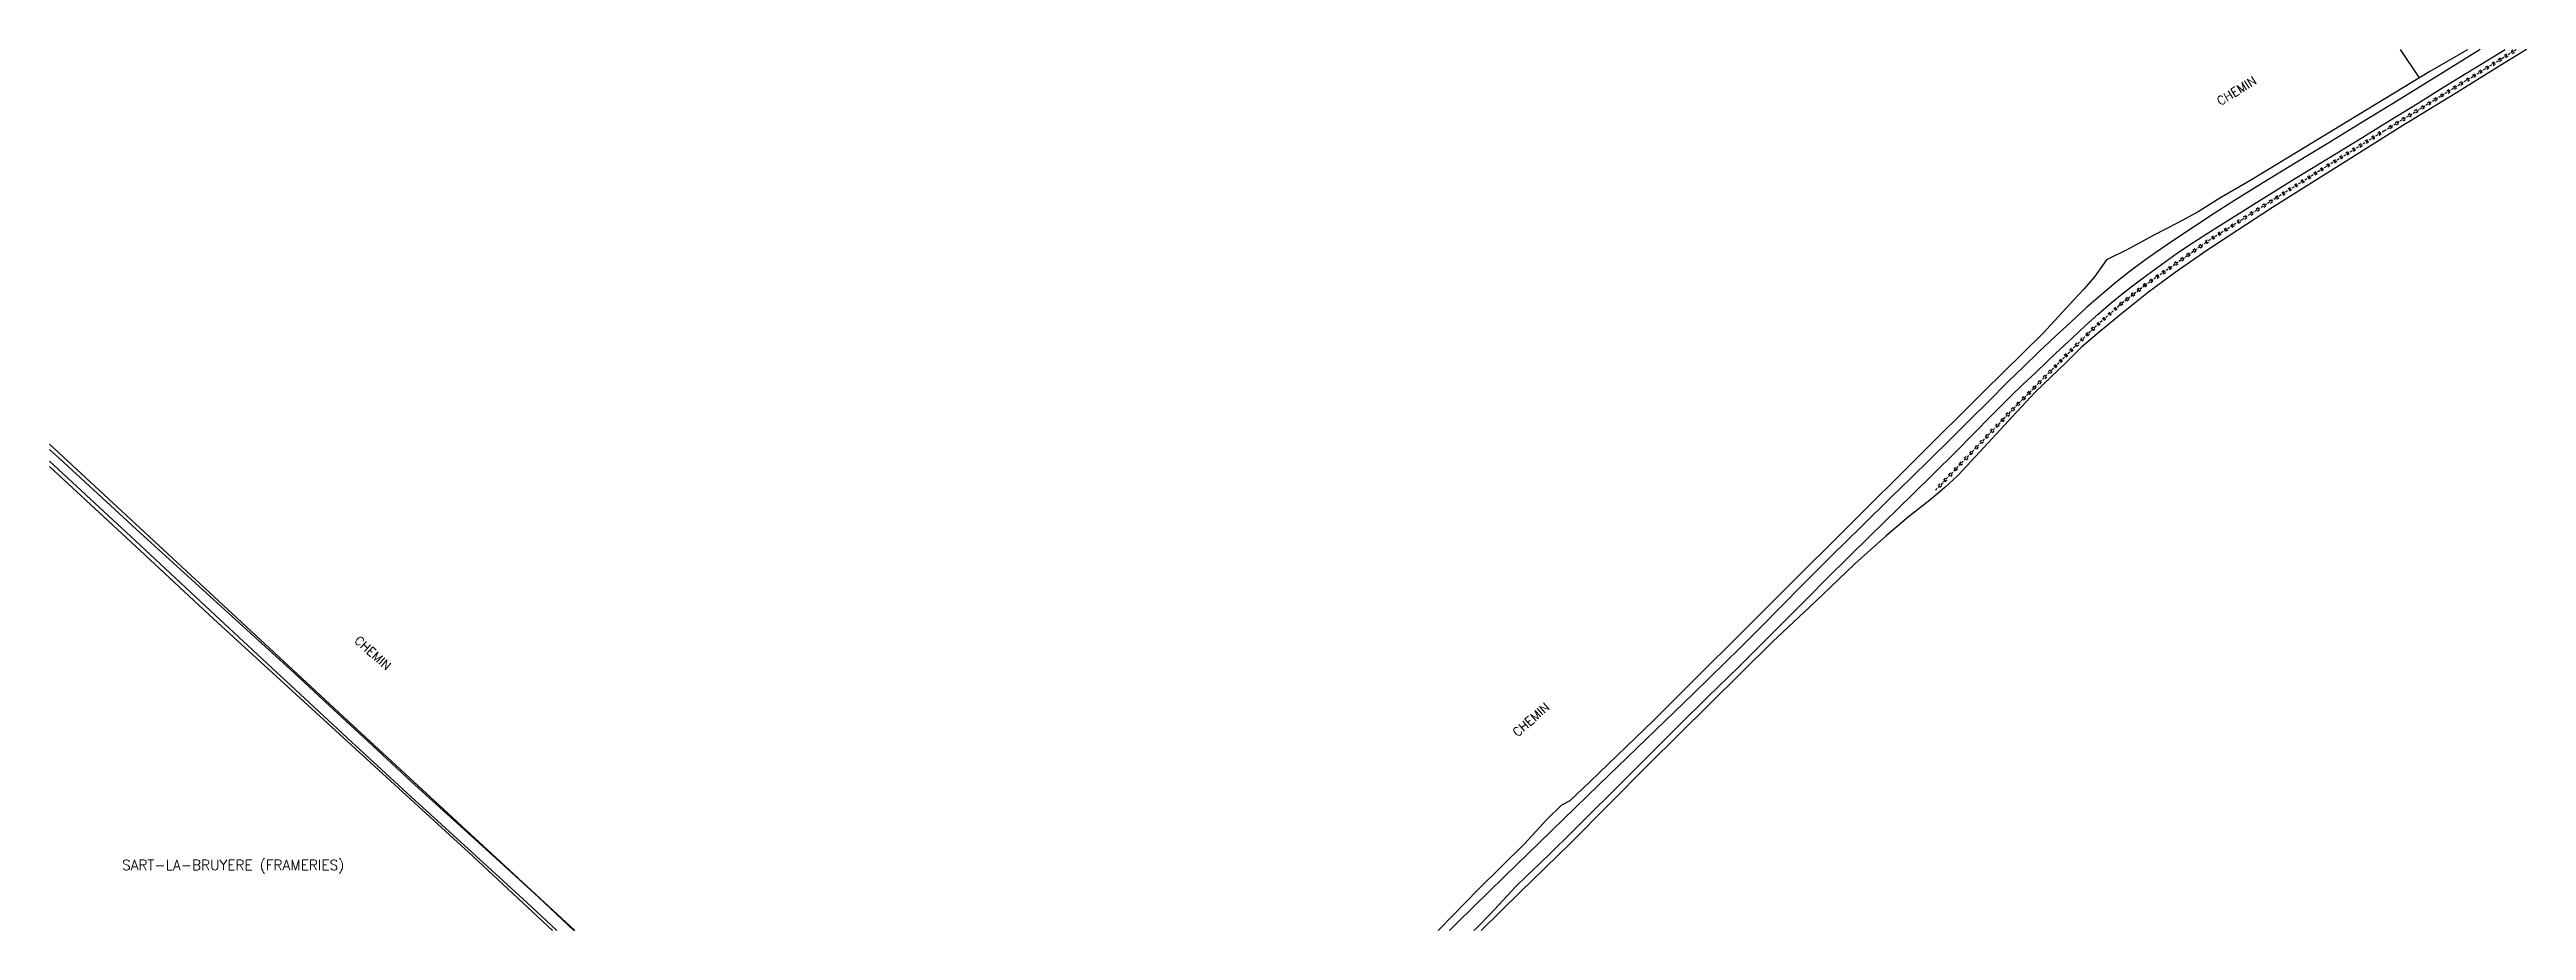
# Model space of a CAD drawing. Header units: millimetres. Extents: x 114000 to 115000, y 119000 to 120001.
# Drawn here: x 114000 to 114492.1, y 119000 to 119175 of the extents above; entities that cross this region are included whole.
import ezdxf
from ezdxf.enums import TextEntityAlignment as Align

# ---------------------------------------------------------------- set-up
doc = ezdxf.new("R2010")
doc.units = ezdxf.units.MM
doc.linetypes.add('DASHED', pattern=[0.75, 0.5, -0.25])
doc.layers.get('0').update_dxf_attribs({"linetype": 'CONTINUOUS'})
for name, color, linetype in [('W0071', 7, 'CONTINUOUS'), ('W0220', 5, 'DASHED'), ('W0330', 7, 'CONTINUOUS'), ('W0980', 7, 'CONTINUOUS'), ('W0989', 7, 'CONTINUOUS')]:
    doc.layers.add(name, color=color, linetype=linetype)
doc.styles.get("Standard").update_dxf_attribs({"font": 'romans.shx', "width": 0.85})

msp = doc.modelspace()

# ---------------------------------------------------------------- texts
at = {"layer": 'W0980'}
msp.add_text('SART-LA-BRUYERE (FRAMERIES)', height=2, dxfattribs=at).set_placement((114036.48, 119012.86), align=Align.MIDDLE)
at = {"layer": 'W0989'}
for rotation, p in [(31.6254, (114431.28, 119163.78)), (318.0544, (114060.41, 119057.38)), (41.4938, (114291.66, 119038.34))]:
    msp.add_text('CHEMIN', height=1.75, rotation=rotation, dxfattribs=at).set_placement(p)

# ---------------------------------------------------------------- blocks, each defined once
blk = doc.blocks.new('t220o')
at = {"color": 0, "linetype": 'Continuous'}
for p, q in [((-0.25, 0.25), (0.25, 0.25)), ((-0.25, -0.25), (0.25, -0.25))]:
    blk.add_line(p, q, dxfattribs=at)

# ---------------------------------------------------------------- linework, layer by layer
at = {"layer": 'W0071'}
for points in [[(114482.89, 119175), (114480.79, 119173.69), (114473.29, 119169.03), (114466.37, 119164.77), (114459.43, 119160.53), (114452.5, 119156.28), (114446.18, 119152.43), (114439.86, 119148.59), (114433.59, 119144.67), (114430.08, 119142.4), (114426.58, 119140.1), (114423.08, 119137.8)], [(114425.18, 119136.21), (114430.15, 119139.36), (114435.11, 119142.5), (114440.08, 119145.63), (114446.58, 119149.64), (114453.11, 119153.62), (114459.62, 119157.61), (114465.04, 119160.96), (114470.44, 119164.3), (114475.85, 119167.64), (114483.13, 119172.11), (114487.87, 119175)], [(114423.08, 119137.8), (114420.77, 119136.24), (114418.47, 119134.67), (114416.2, 119133.06), (114413.39, 119130.95), (114410.63, 119128.76), (114407.93, 119126.53), (114404.72, 119123.74), (114401.57, 119120.87), (114398.46, 119117.97), (114395.32, 119115), (114392.2, 119111.99), (114389.1, 119108.97), (114385.27, 119105.17), (114381.45, 119101.35), (114377.63, 119097.54), (114373.73, 119093.71), (114369.82, 119089.88), (114365.91, 119086.06), (114360.02, 119080.27), (114354.13, 119074.48), (114348.27, 119068.66), (114344.15, 119064.51), (114340.05, 119060.35), (114335.93, 119056.21), (114326.6, 119047.06), (114317.19, 119037.99), (114307.79, 119028.92), (114298.43, 119019.81), (114289.07, 119010.69), (114279.73, 119001.55), (114278.16, 119000)], [(114282.95, 119000), (114283.61, 119000.58), (114286.23, 119003.21), (114288.73, 119005.94), (114291.27, 119008.64), (114293.58, 119010.93), (114295.93, 119013.19), (114298.27, 119015.45), (114302.29, 119019.4), (114306.3, 119023.36), (114310.31, 119027.33), (114314.76, 119031.76), (114319.2, 119036.19), (114323.64, 119040.62), (114329.56, 119046.45), (114335.49, 119052.26), (114341.39, 119058.1), (114345.33, 119062.07), (114349.26, 119066.04), (114353.2, 119070), (114361.65, 119078.33), (114370.14, 119086.6), (114378.58, 119094.93), (114382.28, 119098.68), (114385.97, 119102.44), (114389.7, 119106.16), (114392.08, 119108.46), (114394.48, 119110.73), (114396.88, 119113.01), (114398.55, 119114.59), (114400.22, 119116.17), (114401.9, 119117.74), (114404.44, 119120.1), (114407.01, 119122.44), (114409.63, 119124.71), (114411.71, 119126.4), (114413.83, 119128.05), (114415.98, 119129.68), (114418.13, 119131.27), (114420.31, 119132.84), (114422.51, 119134.39), (114423.4, 119135), (114424.29, 119135.6), (114425.18, 119136.21)], [(114018, 119079), (114001.97, 119093.73), (114000, 119095.56)], [(114000, 119093.25), (114018, 119076.57)], [(114104.14, 119000), (114097.12, 119006.6), (114088.75, 119014.27), (114080.33, 119021.89), (114071.93, 119029.54), (114064.16, 119036.71), (114056.4, 119043.91), (114048.64, 119051.09), (114038.44, 119060.41), (114028.22, 119069.71), (114018, 119079)], [(114018, 119076.57), (114032, 119063.5), (114046.01, 119050.43), (114060.05, 119037.4), (114071.93, 119026.51), (114083.84, 119015.65), (114095.7, 119004.74), (114100.77, 119000)]]:
    msp.add_lwpolyline(points, dxfattribs=at)
at = {"layer": 'W0220'}
for points in [[(114463.85, 119158.85), (114475.28, 119165.88), (114487.2, 119173.2), (114490.07, 119175)], [(114463.85, 119158.85), (114451.02, 119150.9), (114442.35, 119145.45), (114435.67, 119141.27), (114428.45, 119136.67), (114421.57, 119131.8), (114416.27, 119128.12), (114411.15, 119124.12), (114406.55, 119120.02), (114402.42, 119116), (114397.9, 119111.45), (114389.55, 119103), (114374.55, 119087.3)]]:
    msp.add_lwpolyline(points, dxfattribs=at)
at = {"layer": 'W0330'}
for points in [[(114467, 119175), (114470.82, 119169.35)], [(114480.42, 119175), (114480.27, 119174.9), (114472.9, 119170.62)], [(114492.12, 119175), (114486.8, 119171.77), (114478.2, 119166.4)], [(114472.9, 119170.62), (114437.5, 119149.15), (114431.2, 119145.47), (114426.9, 119142.77), (114422.75, 119140.5), (114418.22, 119138.2), (114412.97, 119135.32), (114408.67, 119133.22), (114406.3, 119129.85), (114404.17, 119127.37), (114402.22, 119125.27), (114396, 119118.62), (114384.22, 119107.02), (114344.7, 119067.7), (114318.65, 119041.72), (114306.02, 119029.5), (114302.05, 119025.77), (114300.42, 119024.9), (114297.57, 119022.12), (114292.95, 119017.17), (114283.9, 119008.17), (114276.15, 119000.27), (114275.87, 119000)], [(114478.2, 119166.4), (114467.37, 119159.75), (114454.82, 119151.9), (114441.65, 119143.6), (114434.75, 119139.12), (114428.6, 119135.05), (114422.35, 119130.72), (114417.05, 119126.77), (114411.42, 119122.32), (114407.22, 119118.87), (114403.7, 119115.85), (114400.75, 119112.87), (114394.6, 119106.97), (114390.02, 119102.1), (114383.5, 119095.05), (114379.12, 119090.37), (114376.57, 119088), (114374.75, 119086.47), (114373.22, 119085.2), (114369.35, 119082.2), (114364.87, 119078.4), (114358.7, 119072.85), (114350.7, 119065.2), (114342.4, 119057.42), (114329.8, 119044.95), (114317.62, 119032.87), (114302.1, 119017.27), (114292.2, 119007.6), (114284.46, 119000)], [(114000, 119096.58), (114009.03, 119088.23), (114018, 119079.9)], [(114018, 119075.47), (114000, 119092.16)], [(114018, 119079.9), (114059.33, 119041.6), (114104.36, 119000)], [(114099.93, 119000), (114084.15, 119014.7), (114032.6, 119061.92), (114018, 119075.47)]]:
    msp.add_lwpolyline(points, dxfattribs=at)

# ---------------------------------------------------------------- block references
at = {"layer": 'W0220'}
for p, rotation in [((114484.3, 119171.42), 31.54979231669163), ((114485.57, 119172.2), 31.54979231669163), ((114486.85, 119172.99), 31.54979231669163), ((114488.13, 119173.78), 32.1219983298142), ((114489.4, 119174.58), 32.1219983298142), ((114475.35, 119165.92), 31.54979231669163), ((114476.63, 119166.71), 31.54979231669163), ((114477.91, 119167.49), 31.54979231669163), ((114479.18, 119168.28), 31.54979231669163), ((114480.46, 119169.06), 31.54979231669163), ((114481.74, 119169.85), 31.54979231669163), ((114483.02, 119170.63), 31.54979231669163), ((114467.68, 119161.21), 31.59771493159205), ((114468.96, 119161.99), 31.59771493159205), ((114470.24, 119162.78), 31.59771493159205), ((114471.52, 119163.57), 31.59771493159205), ((114472.79, 119164.35), 31.59771493159205), ((114474.07, 119165.14), 31.59771493159205), ((114460.38, 119156.7), 211.778074477339), ((114461.65, 119157.49), 211.778074477339), ((114462.93, 119158.28), 211.778074477339), ((114465.13, 119159.64), 31.59771493159205), ((114466.41, 119160.42), 31.59771493159205), ((114451.45, 119151.17), 211.778074477339), ((114452.73, 119151.96), 211.778074477339), ((114454, 119152.75), 211.778074477339), ((114455.28, 119153.54), 211.778074477339), ((114456.55, 119154.33), 211.778074477339), ((114457.83, 119155.12), 211.778074477339), ((114459.1, 119155.91), 211.778074477339), ((114443.83, 119146.38), 212.1625834593694), ((114445.1, 119147.18), 212.1625834593694), ((114446.37, 119147.98), 212.1625834593694), ((114447.64, 119148.78), 212.1625834593694), ((114448.91, 119149.57), 212.1625834593694), ((114450.18, 119150.37), 212.1625834593694), ((114436.2, 119141.6), 212.0431289801979), ((114437.47, 119142.4), 212.0431289801979), ((114438.75, 119143.19), 212.0431289801979), ((114440.02, 119143.99), 212.0431289801979), ((114441.29, 119144.79), 212.0431289801979), ((114442.56, 119145.58), 212.1625834593694), ((114428.61, 119136.77), 212.5127827747526), ((114429.88, 119137.58), 212.5127827747526), ((114431.14, 119138.38), 212.5127827747526), ((114432.41, 119139.19), 212.5127827747526), ((114433.67, 119139.99), 212.5127827747526), ((114434.94, 119140.8), 212.5127827747526), ((114421.26, 119131.58), 214.7956555942403), ((114422.48, 119132.45), 215.2643010299472), ((114423.71, 119133.31), 215.2643010299472), ((114424.93, 119134.18), 215.2643010299472), ((114426.16, 119135.05), 215.2643010299472), ((114427.38, 119135.91), 215.2643010299472), ((114415.14, 119127.24), 218.015025451366), ((114416.33, 119128.16), 214.7956555942403), ((114417.56, 119129.02), 214.7956555942403), ((114418.79, 119129.87), 214.7956555942403), ((114420.02, 119130.73), 214.7956555942403), ((114408.22, 119121.5), 221.7107573215016), ((114409.34, 119122.5), 221.7107573215016), ((114410.46, 119123.5), 221.7107573215016), ((114411.6, 119124.47), 218.015025451366), ((114412.78, 119125.39), 218.015025451366), ((114413.96, 119126.32), 218.015025451366), ((114403.85, 119117.39), 224.1845568502799), ((114404.92, 119118.44), 224.1845568502799), ((114406, 119119.48), 224.1845568502799), ((114407.1, 119120.5), 221.7107573215016), ((114398.54, 119112.09), 225.2085311983138), ((114399.6, 119113.16), 225.2085311983138), ((114400.65, 119114.22), 225.2085311983138), ((114401.71, 119115.29), 225.2085311983138), ((114402.77, 119116.35), 224.1845568502799), ((114393.27, 119106.76), 225.341042278879), ((114394.32, 119107.83), 225.341042278879), ((114395.37, 119108.89), 225.341042278879), ((114396.43, 119109.96), 225.341042278879), ((114397.48, 119111.03), 225.341042278879), ((114389.06, 119102.48), 226.3061920939135), ((114390.1, 119103.56), 225.341042278879), ((114391.16, 119104.63), 225.341042278879), ((114392.21, 119105.69), 225.341042278879), ((114383.88, 119097.06), 226.3061920939135), ((114384.91, 119098.15), 226.3061920939135), ((114385.95, 119099.23), 226.3061920939135), ((114386.98, 119100.31), 226.3061920939135), ((114388.02, 119101.4), 226.3061920939135), ((114379.73, 119092.72), 226.3061920939135), ((114380.77, 119093.81), 226.3061920939135), ((114381.8, 119094.89), 226.3061920939135), ((114382.84, 119095.98), 226.3061920939135), ((114375.59, 119088.38), 226.3061920939135), ((114376.62, 119089.47), 226.3061920939135), ((114377.66, 119090.55), 226.3061920939135), ((114378.69, 119091.64), 226.3061920939135)]:
    msp.add_blockref('t220o', p, dxfattribs=dict(at, rotation=rotation))

msp.set_redraw_order([(e.dxf.handle, doc.entitydb.next_handle()) for e in msp.query("TEXT MTEXT ATTDEF DIMENSION ARC_DIMENSION")])  # texts and dimensions are drawn at this point

doc.saveas('drawing.dxf')
